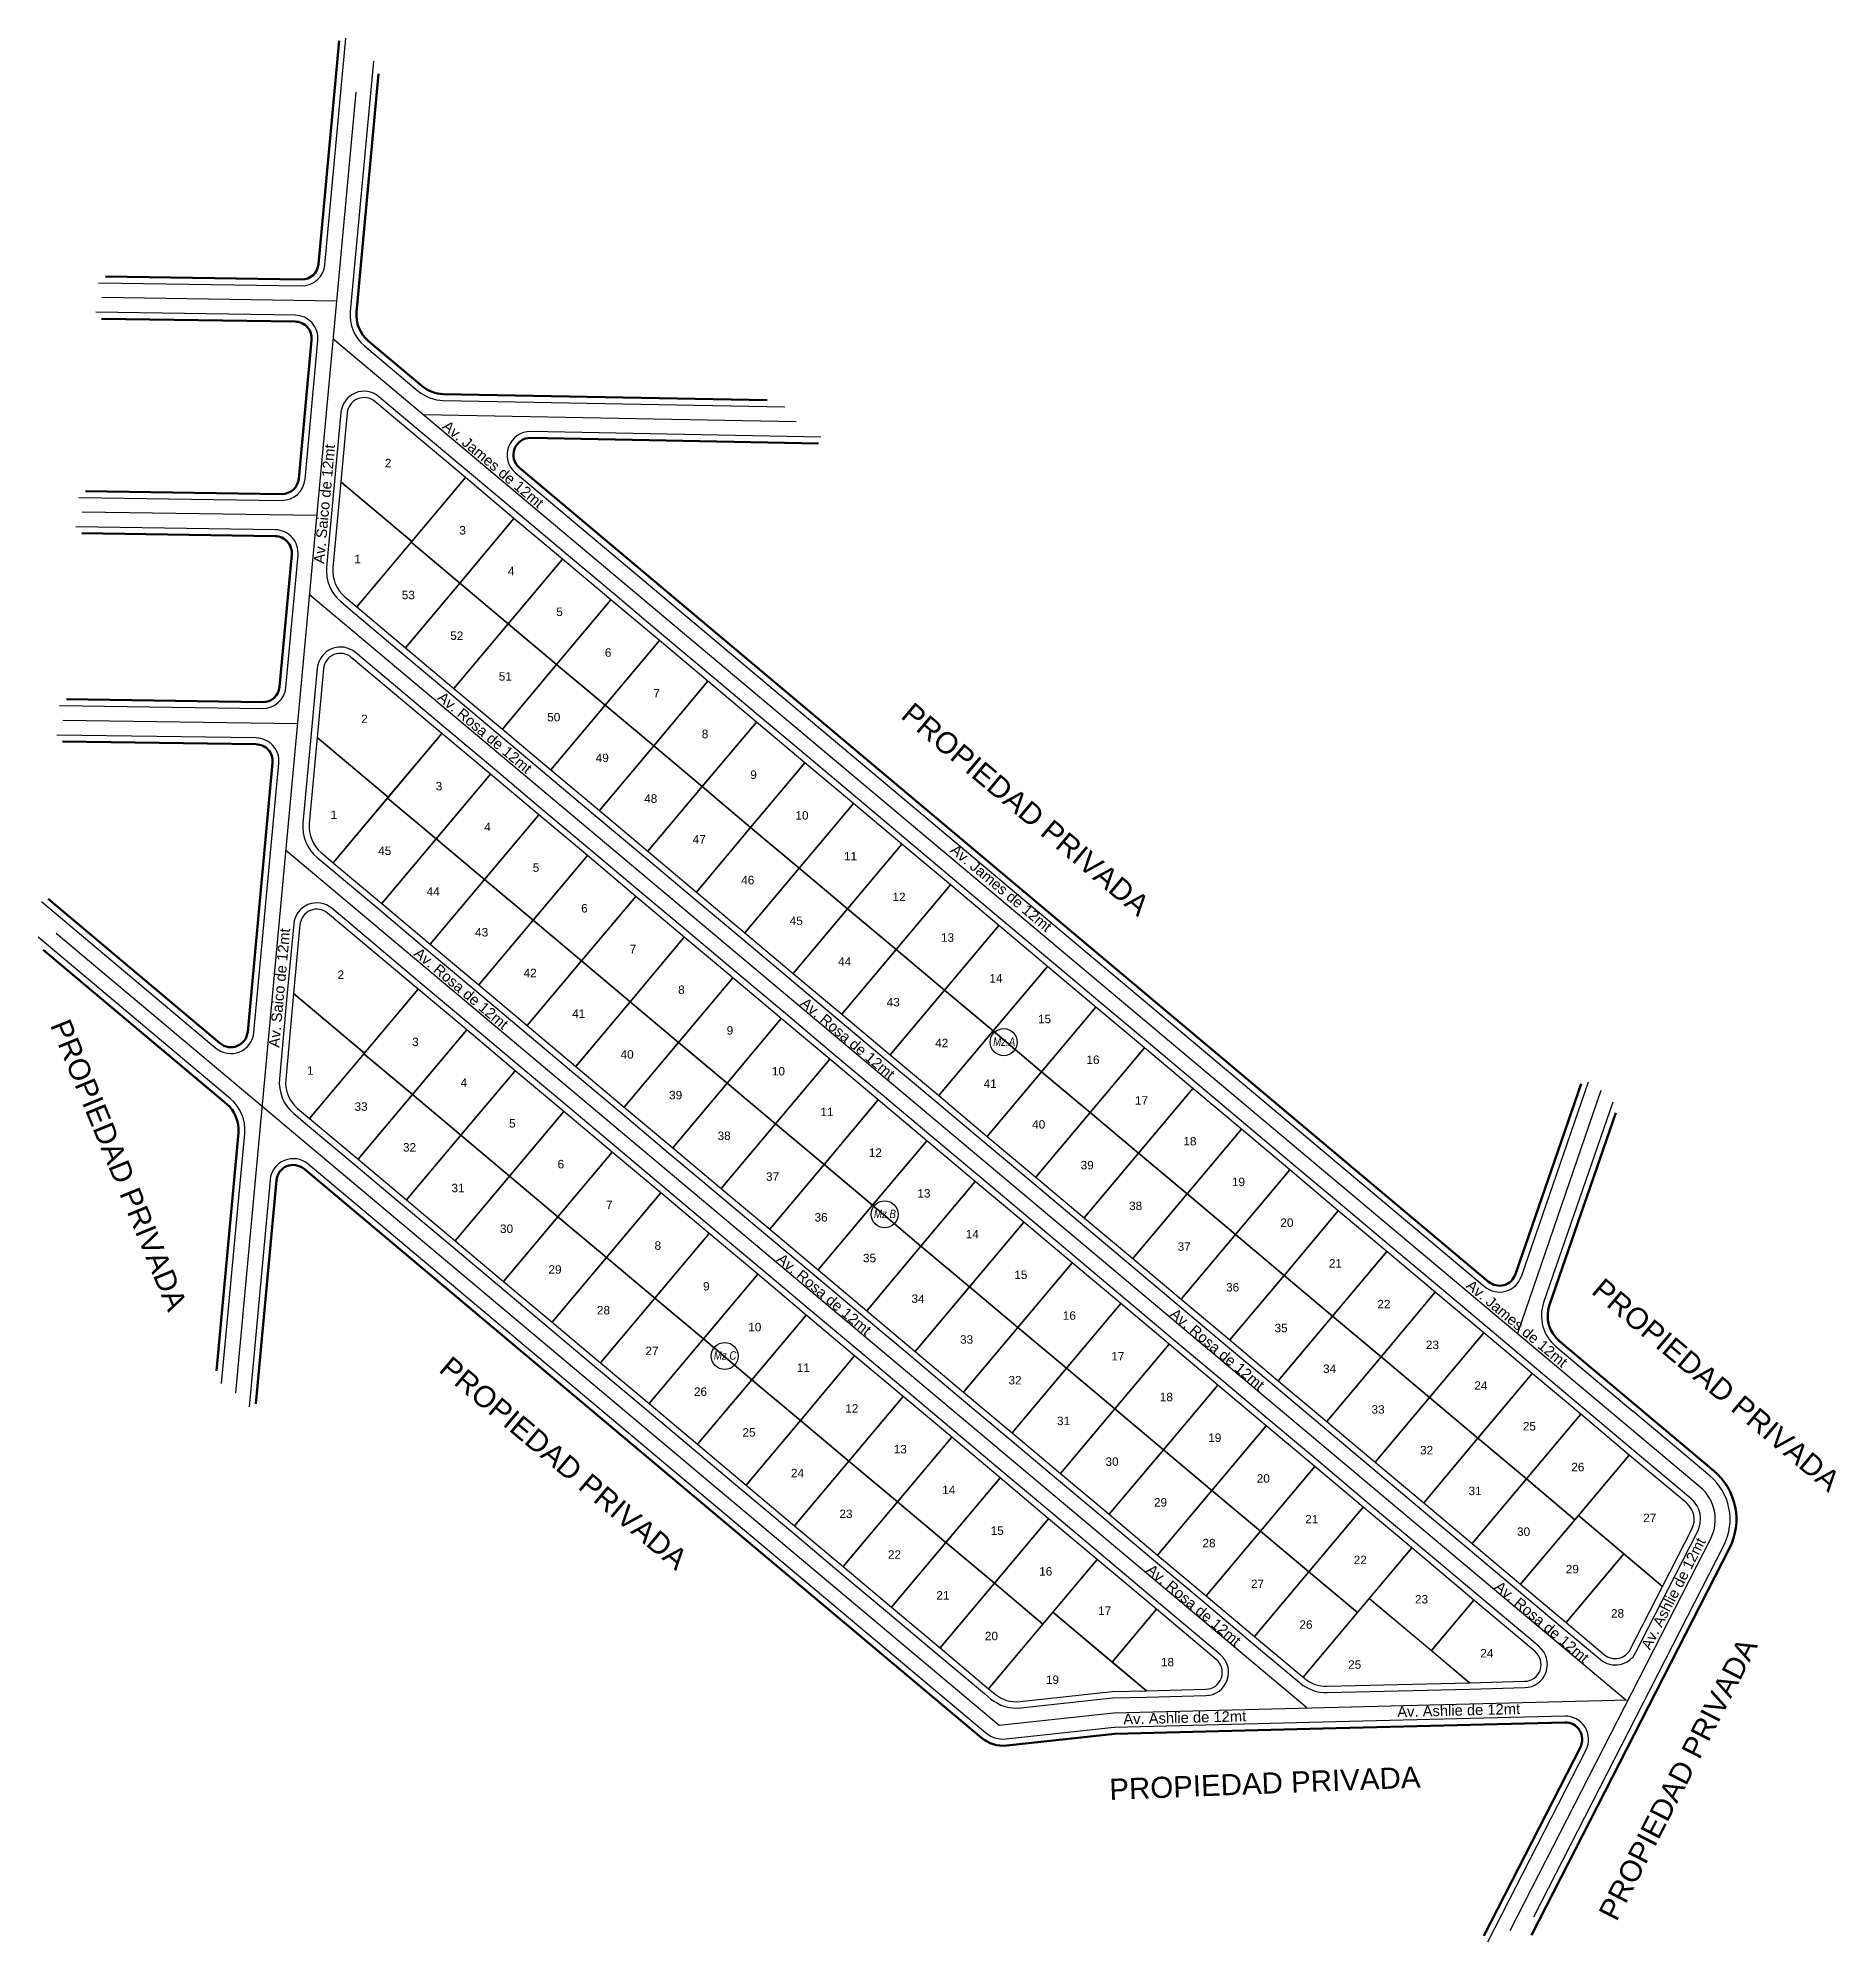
# Model space of a CAD drawing. Header units: millimetres. Extents: x 588896 to 589322, y 8160397 to 8160848.
import ezdxf
from ezdxf.enums import TextEntityAlignment as Align

# ---------------------------------------------------------------- set-up
doc = ezdxf.new("R2010")
doc.units = ezdxf.units.MM
for name, color, linetype, lineweight in [('0 BORDE ACERAS COLI', 3, 'Continuous', 30), ('0 BORDE COLINDANTE', 6, 'Continuous', 50), ('0 EJES DE CALLES', 2, 'Continuous', 30)]:
    doc.layers.add(name, color=color, linetype=linetype, lineweight=lineweight)
for name, color, linetype in [('INFO', 170, 'Continuous'), ('Lote A 1', 40, 'Continuous'), ('Lote A 10', 40, 'Continuous'), ('Lote A 11', 40, 'Continuous'), ('Lote A 12', 40, 'Continuous'), ('Lote A 13', 40, 'Continuous'), ('Lote A 14', 40, 'Continuous'), ('Lote A 15', 40, 'Continuous'), ('Lote A 16', 40, 'Continuous'), ('Lote A 17', 40, 'Continuous'), ('Lote A 18', 40, 'Continuous'), ('Lote A 19', 40, 'Continuous'), ('Lote A 2', 40, 'Continuous'), ('Lote A 20', 40, 'Continuous'), ('Lote A 21', 40, 'Continuous'), ('Lote A 22', 40, 'Continuous'), ('Lote A 23', 40, 'Continuous'), ('Lote A 24', 40, 'Continuous'), ('Lote A 25', 40, 'Continuous'), ('Lote A 26', 40, 'Continuous'), ('Lote A 27', 40, 'Continuous'), ('Lote A 28', 40, 'Continuous'), ('Lote A 29', 40, 'Continuous'), ('Lote A 3', 40, 'Continuous'), ('Lote A 30', 40, 'Continuous'), ('Lote A 31', 40, 'Continuous'), ('Lote A 32', 40, 'Continuous'), ('Lote A 33', 40, 'Continuous'), ('Lote A 34', 40, 'Continuous'), ('Lote A 35', 40, 'Continuous'), ('Lote A 36', 40, 'Continuous'), ('Lote A 37', 40, 'Continuous'), ('Lote A 38', 40, 'Continuous'), ('Lote A 39', 40, 'Continuous'), ('Lote A 4', 40, 'Continuous'), ('Lote A 40', 40, 'Continuous'), ('Lote A 41', 40, 'Continuous'), ('Lote A 42', 40, 'Continuous'), ('Lote A 43', 40, 'Continuous'), ('Lote A 44', 40, 'Continuous'), ('Lote A 45', 40, 'Continuous'), ('Lote A 46', 40, 'Continuous'), ('Lote A 47', 40, 'Continuous'), ('Lote A 48', 40, 'Continuous'), ('Lote A 49', 40, 'Continuous'), ('Lote A 5', 40, 'Continuous'), ('Lote A 50', 40, 'Continuous'), ('Lote A 51', 40, 'Continuous'), ('Lote A 52', 40, 'Continuous'), ('Lote A 53', 40, 'Continuous'), ('Lote A 6', 40, 'Continuous'), ('Lote A 7', 40, 'Continuous'), ('Lote A 8', 40, 'Continuous'), ('Lote A 9', 40, 'Continuous'), ('Lote B 1', 40, 'Continuous'), ('Lote B 10', 40, 'Continuous'), ('Lote B 11', 40, 'Continuous'), ('Lote B 12', 40, 'Continuous'), ('Lote B 13', 40, 'Continuous'), ('Lote B 14', 40, 'Continuous'), ('Lote B 15', 40, 'Continuous'), ('Lote B 16', 40, 'Continuous'), ('Lote B 17', 40, 'Continuous'), ('Lote B 18', 40, 'Continuous'), ('Lote B 19', 40, 'Continuous'), ('Lote B 2', 40, 'Continuous'), ('Lote B 20', 40, 'Continuous'), ('Lote B 21', 40, 'Continuous'), ('Lote B 22', 40, 'Continuous'), ('Lote B 23', 40, 'Continuous'), ('Lote B 24', 40, 'Continuous'), ('Lote B 25', 40, 'Continuous'), ('Lote B 26', 40, 'Continuous'), ('Lote B 27', 40, 'Continuous'), ('Lote B 28', 40, 'Continuous'), ('Lote B 29', 40, 'Continuous'), ('Lote B 3', 40, 'Continuous'), ('Lote B 30', 40, 'Continuous'), ('Lote B 31', 40, 'Continuous'), ('Lote B 32', 40, 'Continuous'), ('Lote B 33', 40, 'Continuous'), ('Lote B 34', 40, 'Continuous'), ('Lote B 35', 40, 'Continuous'), ('Lote B 36', 40, 'Continuous'), ('Lote B 37', 40, 'Continuous'), ('Lote B 38', 40, 'Continuous'), ('Lote B 39', 40, 'Continuous'), ('Lote B 4', 40, 'Continuous'), ('Lote B 40', 40, 'Continuous'), ('Lote B 41', 40, 'Continuous'), ('Lote B 42', 40, 'Continuous'), ('Lote B 43', 40, 'Continuous'), ('Lote B 44', 40, 'Continuous'), ('Lote B 45', 40, 'Continuous'), ('Lote B 5', 40, 'Continuous'), ('Lote B 6', 40, 'Continuous'), ('Lote B 7', 40, 'Continuous'), ('Lote B 8', 40, 'Continuous'), ('Lote B 9', 40, 'Continuous'), ('Lote C 1', 40, 'Continuous'), ('Lote C 10', 40, 'Continuous'), ('Lote C 11', 40, 'Continuous'), ('Lote C 12', 40, 'Continuous'), ('Lote C 13', 40, 'Continuous'), ('Lote C 14', 40, 'Continuous'), ('Lote C 15', 40, 'Continuous'), ('Lote C 16', 40, 'Continuous'), ('Lote C 17', 40, 'Continuous'), ('Lote C 18', 40, 'Continuous'), ('Lote C 19', 40, 'Continuous'), ('Lote C 2', 40, 'Continuous'), ('Lote C 20', 40, 'Continuous'), ('Lote C 21', 40, 'Continuous'), ('Lote C 22', 40, 'Continuous'), ('Lote C 23', 40, 'Continuous'), ('Lote C 24', 40, 'Continuous'), ('Lote C 25', 40, 'Continuous'), ('Lote C 26', 40, 'Continuous'), ('Lote C 27', 40, 'Continuous'), ('Lote C 28', 40, 'Continuous'), ('Lote C 29', 40, 'Continuous'), ('Lote C 3', 40, 'Continuous'), ('Lote C 30', 40, 'Continuous'), ('Lote C 31', 40, 'Continuous'), ('Lote C 32', 40, 'Continuous'), ('Lote C 33', 40, 'Continuous'), ('Lote C 4', 40, 'Continuous'), ('Lote C 5', 40, 'Continuous'), ('Lote C 6', 40, 'Continuous'), ('Lote C 7', 40, 'Continuous'), ('Lote C 8', 40, 'Continuous'), ('Lote C 9', 40, 'Continuous'), ('Mz.A', 131, 'Continuous'), ('Mz.B', 131, 'Continuous'), ('Mz.C', 131, 'Continuous')]:
    doc.layers.add(name, color=color, linetype=linetype)
doc.styles.add('Manzanos', font='ARIALNBI.TTF')
doc.styles.add('Tabla', font='arial.ttf')

msp = doc.modelspace()

# ---------------------------------------------------------------- texts
at = {"style": 'Tabla'}
for s, rotation, p in [('Av. James de 12mt', 319.9739, (589004.22, 8160746.97)), ('Av. Saico de 12mt', 84.7241, (588964.23, 8160737.56)), ('Av. Rosa de 12mt', 319.9739, (589002.25, 8160683.41)), ('Av. James de 12mt', 319.9739, (589124.55, 8160646.58)), ('Av. Saico de 12mt', 84.7241, (588953.59, 8160622.93)), ('Av. Rosa de 12mt', 319.9739, (588996.66, 8160622.81)), ('Av. Rosa de 12mt', 319.9739, (589088.21, 8160610.98)), ('Av. Rosa de 12mt', 319.9739, (589082.62, 8160550.38)), ('Av. James de 12mt', 319.9739, (589246.73, 8160543.43)), ('Av. Rosa de 12mt', 319.9739, (589175.77, 8160537.36)), ('Av. Ashlie de 12mt', 62.9149, (589283.76, 8160479.46)), ('Av. Rosa de 12mt', 319.9739, (589170.18, 8160476.77)), ('Av. Rosa de 12mt', 319.9739, (589252.64, 8160472.75)), ('Av. Ashlie de 12mt', 1.4279, (589168.03, 8160450.08)), ('Av. Ashlie de 12mt', 1.4279, (589232.92, 8160451.81))]:
    msp.add_text(s, height=2.5, rotation=rotation, dxfattribs=at).set_placement(p, align=Align.MIDDLE_CENTER)
for s, style, p in [('2', 'Tabla', (588979.32, 8160747.26)), ('3', 'Tabla', (588996.97, 8160731.33)), ('1', 'Tabla', (588972.07, 8160724.54)), ('4', 'Tabla', (589008.46, 8160721.68)), ('53', 'Tabla', (588984.11, 8160716.01)), ('5', 'Tabla', (589019.94, 8160712.03)), ('52', 'Tabla', (588995.59, 8160706.36)), ('6', 'Tabla', (589031.43, 8160702.38)), ('51', 'Tabla', (589007.08, 8160696.72)), ('7', 'Tabla', (589042.92, 8160692.74)), ('2', 'Tabla', (588973.72, 8160686.66)), ('50', 'Tabla', (589018.57, 8160687.07)), ('8', 'Tabla', (589054.4, 8160683.09)), ('49', 'Tabla', (589030.05, 8160677.42)), ('3', 'Tabla', (588991.37, 8160670.73)), ('9', 'Tabla', (589065.89, 8160673.44)), ('48', 'Tabla', (589041.54, 8160667.78)), ('1', 'Tabla', (588966.47, 8160663.94)), ('4', 'Tabla', (589002.86, 8160661.08)), ('10', 'Tabla', (589077.37, 8160663.8)), ('47', 'Tabla', (589053.03, 8160658.13)), ('45', 'Tabla', (588978.51, 8160655.41)), ('11', 'Tabla', (589088.86, 8160654.15)), ('5', 'Tabla', (589014.35, 8160651.44)), ('46', 'Tabla', (589064.51, 8160648.48)), ('44', 'Tabla', (588990, 8160645.77)), ('12', 'Tabla', (589100.35, 8160644.5)), ('6', 'Tabla', (589025.83, 8160641.79)), ('45', 'Tabla', (589076, 8160638.83)), ('43', 'Tabla', (589001.48, 8160636.12)), ('13', 'Tabla', (589111.83, 8160634.86)), ('7', 'Tabla', (589037.32, 8160632.14)), ('2', 'Tabla', (588968.13, 8160626.06)), ('42', 'Tabla', (589012.97, 8160626.47)), ('44', 'Tabla', (589087.48, 8160629.19)), ('14', 'Tabla', (589123.32, 8160625.21)), ('8', 'Tabla', (589048.81, 8160622.49)), ('41', 'Tabla', (589024.46, 8160616.83)), ('43', 'Tabla', (589098.97, 8160619.54)), ('9', 'Tabla', (589060.29, 8160612.85)), ('15', 'Tabla', (589134.81, 8160615.56)), ('3', 'Tabla', (588985.78, 8160610.13)), ('40', 'Tabla', (589035.94, 8160607.18)), ('42', 'Tabla', (589110.46, 8160609.89)), ('Mz.A', 'Manzanos', (589125.25, 8160610.19)), ('1', 'Tabla', (588960.88, 8160603.35)), ('10', 'Tabla', (589071.78, 8160603.2)), ('16', 'Tabla', (589146.29, 8160605.91)), ('4', 'Tabla', (588997.27, 8160600.49)), ('41', 'Tabla', (589121.94, 8160600.25)), ('33', 'Tabla', (588972.92, 8160594.82)), ('39', 'Tabla', (589047.43, 8160597.53)), ('11', 'Tabla', (589083.26, 8160593.55)), ('17', 'Tabla', (589157.78, 8160596.27)), ('5', 'Tabla', (589008.75, 8160590.84)), ('40', 'Tabla', (589133.43, 8160590.6)), ('32', 'Tabla', (588984.4, 8160585.17)), ('38', 'Tabla', (589058.92, 8160587.89)), ('18', 'Tabla', (589169.26, 8160586.62)), ('6', 'Tabla', (589020.24, 8160581.19)), ('12', 'Tabla', (589094.75, 8160583.91)), ('39', 'Tabla', (589144.92, 8160580.95)), ('31', 'Tabla', (588995.89, 8160575.53)), ('37', 'Tabla', (589070.4, 8160578.24)), ('19', 'Tabla', (589180.75, 8160576.97)), ('7', 'Tabla', (589031.72, 8160571.55)), ('13', 'Tabla', (589106.24, 8160574.26)), ('38', 'Tabla', (589156.4, 8160571.3)), ('36', 'Tabla', (589081.89, 8160568.59)), ('Mz.B', 'Manzanos', (589097.01, 8160569.4)), ('20', 'Tabla', (589192.24, 8160567.33)), ('30', 'Tabla', (589007.38, 8160565.88)), ('8', 'Tabla', (589043.21, 8160561.9)), ('14', 'Tabla', (589117.72, 8160564.61)), ('37', 'Tabla', (589167.89, 8160561.66)), ('35', 'Tabla', (589093.37, 8160558.94)), ('21', 'Tabla', (589203.72, 8160557.68)), ('29', 'Tabla', (589018.86, 8160556.23)), ('15', 'Tabla', (589129.21, 8160554.97)), ('9', 'Tabla', (589054.7, 8160552.25)), ('34', 'Tabla', (589104.86, 8160549.3)), ('36', 'Tabla', (589179.37, 8160552.01)), ('28', 'Tabla', (589030.35, 8160546.58)), ('16', 'Tabla', (589140.7, 8160545.32)), ('22', 'Tabla', (589215.21, 8160548.03)), ('10', 'Tabla', (589066.18, 8160542.6)), ('33', 'Tabla', (589116.35, 8160539.65)), ('35', 'Tabla', (589190.86, 8160542.36)), ('27', 'Tabla', (589041.83, 8160536.94)), ('Mz.C', 'Manzanos', (589059.16, 8160535.86)), ('17', 'Tabla', (589152.18, 8160535.67)), ('23', 'Tabla', (589226.7, 8160538.38)), ('11', 'Tabla', (589077.67, 8160532.96)), ('32', 'Tabla', (589127.83, 8160530)), ('34', 'Tabla', (589202.35, 8160532.72)), ('26', 'Tabla', (589053.32, 8160527.29)), ('18', 'Tabla', (589163.67, 8160526.02)), ('24', 'Tabla', (589238.18, 8160528.74)), ('12', 'Tabla', (589089.16, 8160523.31)), ('33', 'Tabla', (589213.83, 8160523.07)), ('25', 'Tabla', (589064.81, 8160517.64)), ('31', 'Tabla', (589139.32, 8160520.36)), ('25', 'Tabla', (589249.67, 8160519.09)), ('13', 'Tabla', (589100.64, 8160513.66)), ('19', 'Tabla', (589175.15, 8160516.38)), ('32', 'Tabla', (589225.32, 8160513.42)), ('24', 'Tabla', (589076.29, 8160508)), ('30', 'Tabla', (589150.81, 8160510.71)), ('26', 'Tabla', (589261.15, 8160509.44)), ('14', 'Tabla', (589112.13, 8160504.02)), ('20', 'Tabla', (589186.64, 8160506.73)), ('31', 'Tabla', (589236.81, 8160503.78)), ('29', 'Tabla', (589162.29, 8160501.06)), ('23', 'Tabla', (589087.78, 8160498.35)), ('15', 'Tabla', (589123.61, 8160494.37)), ('21', 'Tabla', (589198.13, 8160497.08)), ('30', 'Tabla', (589248.29, 8160494.13)), ('27', 'Tabla', (589278.19, 8160497.39)), ('28', 'Tabla', (589173.78, 8160491.42)), ('22', 'Tabla', (589099.27, 8160488.7)), ('22', 'Tabla', (589209.61, 8160487.44)), ('29', 'Tabla', (589259.84, 8160485.25)), ('16', 'Tabla', (589135.1, 8160484.72)), ('27', 'Tabla', (589185.26, 8160481.77)), ('21', 'Tabla', (589110.75, 8160479.05)), ('23', 'Tabla', (589224.12, 8160478.11)), ('17', 'Tabla', (589149.07, 8160475.4)), ('26', 'Tabla', (589196.75, 8160472.12)), ('28', 'Tabla', (589270.55, 8160474.76)), ('20', 'Tabla', (589122.24, 8160469.41)), ('18', 'Tabla', (589163.94, 8160463.21)), ('25', 'Tabla', (589208.28, 8160462.64)), ('24', 'Tabla', (589239.6, 8160465.33)), ('19', 'Tabla', (589136.69, 8160459.04))]:
    msp.add_text(s, height=2, dxfattribs=dict(style=style)).set_placement(p, align=Align.MIDDLE_CENTER)
at = {"layer": 'INFO', "color": 4, "style": 'Tabla'}
for rotation, p in [(319.9739, (589130.36, 8160665.26)), (292.349, (588915.54, 8160580.98)), (319.9739, (589293.93, 8160528.92)), (319.9739, (589020.92, 8160510.39)), (62.9149, (589284.87, 8160435.53)), (2.3013, (589187.01, 8160434.54))]:
    msp.add_text('PROPIEDAD PRIVADA', height=5, rotation=rotation, dxfattribs=at).set_placement(p, align=Align.MIDDLE_CENTER)

# ---------------------------------------------------------------- linework, layer by layer
for centre in [(589125.16, 8160610.08), (589096.93, 8160569.29), (589059.07, 8160535.75)]:
    msp.add_circle(centre, 3.2)
at = {"layer": '0 BORDE ACERAS COLI', "color": 6}
for points in [[(588910.72, 8160789.96), (588958.79, 8160789.25, 0.391705), (588964.35, 8160794.25), (588969.3, 8160847.93)], [(588975.83, 8160842.46), (588970.35, 8160783.17, 0.245854), (588973.7, 8160775.03), (588986.45, 8160764.32, 0.171567), (588992.38, 8160762.1), (589073.33, 8160760.57)], [(588906.03, 8160739.13), (588954.1, 8160738.43, 0.391705), (588959.65, 8160743.42), (588962.69, 8160776.27, 0.437086), (588957.29, 8160782.28), (588910.08, 8160782.97)], [(589081.86, 8160753.4), (589013.1, 8160754.71, 0.707115), (589009.46, 8160745), (589239.04, 8160552.18, 0.526229), (589247.78, 8160554.6), (589263.66, 8160600.71)], [(588901.48, 8160689.83), (588949.54, 8160689.12, 0.391705), (588955.1, 8160694.12), (588957.99, 8160725.45, 0.437086), (588952.6, 8160731.45), (588905.39, 8160732.14)], [(588897.19, 8160643.4), (588938.54, 8160608.67, 0.605325), (588947.55, 8160612.38), (588953.44, 8160676.14, 0.437086), (588948.04, 8160682.14), (588900.83, 8160682.83)], [(588939.87, 8160529.2), (588945.35, 8160588.48, 0.245854), (588942, 8160596.63), (588896.41, 8160634.92)], [(589269.4, 8160595.89), (589253.04, 8160548.38, 0.310419), (589255.91, 8160538.01), (589274.15, 8160522.68)], [(589239.83, 8160396.94), (589263.09, 8160442.41, 0.568732), (589258.05, 8160450.41), (589200.63, 8160448.98), (589151.39, 8160447.75), (589151.33, 8160447.74), (589125.71, 8160444.95, -0.204534), (589120.82, 8160446.44), (589105.58, 8160459.24), (588960.37, 8160581.19, 0.605325), (588951.36, 8160577.49), (588946.4, 8160523.72)], [(589250.74, 8160402.88), (589295.74, 8160490.88, 0.349504), (589292.4, 8160507.36), (589274.15, 8160522.68)]]:
    msp.add_lwpolyline(points, format="xyb", dxfattribs=at)
at = {"layer": '0 BORDE COLINDANTE', "color": 3}
for points in [[(588912.37, 8160791.43), (588958.81, 8160790.75, 0.391705), (588962.85, 8160794.39), (588967.74, 8160847.29)], [(588977.06, 8160839.46), (588971.85, 8160783.04, 0.245854), (588974.67, 8160776.17), (588987.41, 8160765.47, 0.171567), (588992.4, 8160763.6), (589069.11, 8160762.15)], [(588907.67, 8160740.61), (588954.12, 8160739.93, 0.391705), (588958.16, 8160743.56), (588961.19, 8160776.41, 0.437086), (588957.27, 8160780.78), (588911.45, 8160781.45)], [(589081.3, 8160751.91), (589013.07, 8160753.21, 0.707115), (589010.42, 8160746.14), (589240, 8160553.33, 0.526229), (589246.36, 8160555.09), (589261.91, 8160600.23)], [(588903.12, 8160691.3), (588949.56, 8160690.62, 0.391705), (588953.61, 8160694.25), (588956.5, 8160725.58, 0.437086), (588952.58, 8160729.95), (588906.75, 8160730.62)], [(588898.76, 8160644.04), (588939.5, 8160609.82, 0.605325), (588946.06, 8160612.52), (588951.95, 8160676.28, 0.437086), (588948.02, 8160680.64), (588902.2, 8160681.31)], [(588938.64, 8160532.19), (588943.85, 8160588.62, 0.245854), (588941.03, 8160595.48), (588897.64, 8160631.93)], [(589270.11, 8160593.34), (589254.45, 8160547.89, 0.310419), (589256.87, 8160539.16), (589275.12, 8160523.83)], [(589238.91, 8160398.41), (589261.75, 8160443.09, 0.568732), (589258.09, 8160448.91), (589200.73, 8160447.48), (589151.49, 8160446.25), (589125.87, 8160443.46, -0.204534), (589119.86, 8160445.29), (589104.61, 8160458.09), (588959.41, 8160580.05, 0.605325), (588952.85, 8160577.35), (588947.96, 8160524.37)], [(589250.19, 8160398.52), (589297.07, 8160490.19, 0.349504), (589293.36, 8160508.51), (589275.12, 8160523.83)]]:
    msp.add_lwpolyline(points, format="xyb", dxfattribs=at)
at = {"layer": '0 EJES DE CALLES', "color": 2, "ltscale": 0.2}
for p, q in [((588971.64, 8160835.15), (588943.18, 8160526.99)), ((588900.66, 8160635.92), (589124.05, 8160448.29)), ((589124.05, 8160448.29), (589151.16, 8160451.24)), ((589151.16, 8160451.24), (589273.09, 8160454.28))]:
    msp.add_line(p, q, dxfattribs=at)
for points in [[(588967.07, 8160785.63), (588911.52, 8160786.45)], [(589076.02, 8160757.02), (588987.72, 8160758.69)], [(588962.37, 8160734.81), (588906.83, 8160735.62)], [(589272.43, 8160454.27), (588960.65, 8160716.13)], [(588957.82, 8160685.5), (588902.27, 8160686.31)], [(589196.93, 8160452.39), (588955.05, 8160655.53)], [(589266.63, 8160598.6), (589246.82, 8160541.07)]]:
    msp.add_lwpolyline(points, dxfattribs=at)
msp.add_lwpolyline([(589245.15, 8160399.65), (589292.62, 8160492.47, 0.349504), (589290.15, 8160504.68), (588966.24, 8160776.72)], format="xyb", dxfattribs=at)
at = {"layer": 'Lote A 1'}
msp.add_lwpolyline([(588984.96, 8160728.68), (588968.13, 8160742.81), (588966.25, 8160722.44, 0.245854), (588969.07, 8160715.58), (588971.93, 8160713.18)], format="xyb", close=True, dxfattribs=at)
at = {"layer": 'Lote A 10'}
msp.add_lwpolyline([(589089.55, 8160666.63), (589078.06, 8160676.28), (589065.2, 8160660.96), (589076.69, 8160651.32)], close=True, dxfattribs=at)
at = {"layer": 'Lote A 11'}
msp.add_lwpolyline([(589101.03, 8160656.98), (589089.55, 8160666.63), (589076.69, 8160651.32), (589088.17, 8160641.67)], close=True, dxfattribs=at)
at = {"layer": 'Lote A 12'}
msp.add_lwpolyline([(589112.52, 8160647.34), (589101.03, 8160656.98), (589088.17, 8160641.67), (589099.66, 8160632.02)], close=True, dxfattribs=at)
at = {"layer": 'Lote A 13'}
msp.add_lwpolyline([(589124.01, 8160637.69), (589112.52, 8160647.34), (589099.66, 8160632.02), (589111.14, 8160622.37)], close=True, dxfattribs=at)
at = {"layer": 'Lote A 14'}
msp.add_lwpolyline([(589135.49, 8160628.04), (589124.01, 8160637.69), (589111.14, 8160622.37), (589122.63, 8160612.73)], close=True, dxfattribs=at)
at = {"layer": 'Lote A 15'}
msp.add_lwpolyline([(589146.98, 8160618.4), (589135.49, 8160628.04), (589122.63, 8160612.73), (589134.12, 8160603.08)], close=True, dxfattribs=at)
at = {"layer": 'Lote A 16'}
msp.add_lwpolyline([(589158.47, 8160608.75), (589146.98, 8160618.4), (589134.12, 8160603.08), (589145.6, 8160593.43)], close=True, dxfattribs=at)
at = {"layer": 'Lote A 17'}
msp.add_lwpolyline([(589169.95, 8160599.1), (589158.47, 8160608.75), (589145.6, 8160593.43), (589157.09, 8160583.79)], close=True, dxfattribs=at)
at = {"layer": 'Lote A 18'}
msp.add_lwpolyline([(589181.44, 8160589.45), (589169.95, 8160599.1), (589157.09, 8160583.79), (589168.58, 8160574.14)], close=True, dxfattribs=at)
at = {"layer": 'Lote A 19'}
msp.add_lwpolyline([(589192.93, 8160579.81), (589181.44, 8160589.45), (589168.58, 8160574.14), (589180.06, 8160564.49)], close=True, dxfattribs=at)
at = {"layer": 'Lote A 2'}
msp.add_lwpolyline([(588997.66, 8160743.81), (588976.2, 8160761.83, 0.605325), (588969.64, 8160759.14), (588968.13, 8160742.81), (588984.96, 8160728.68)], format="xyb", close=True, dxfattribs=at)
at = {"layer": 'Lote A 20'}
msp.add_lwpolyline([(589204.41, 8160570.16), (589192.93, 8160579.81), (589180.06, 8160564.49), (589191.55, 8160554.84)], close=True, dxfattribs=at)
at = {"layer": 'Lote A 21'}
msp.add_lwpolyline([(589215.9, 8160560.51), (589204.41, 8160570.16), (589191.55, 8160554.84), (589203.03, 8160545.2)], close=True, dxfattribs=at)
at = {"layer": 'Lote A 22'}
msp.add_lwpolyline([(589227.38, 8160550.87), (589215.9, 8160560.51), (589203.03, 8160545.2), (589214.52, 8160535.55)], close=True, dxfattribs=at)
at = {"layer": 'Lote A 23'}
msp.add_lwpolyline([(589238.87, 8160541.22), (589227.38, 8160550.87), (589214.52, 8160535.55), (589226.01, 8160525.9)], close=True, dxfattribs=at)
at = {"layer": 'Lote A 24'}
msp.add_lwpolyline([(589250.36, 8160531.57), (589238.87, 8160541.22), (589226.01, 8160525.9), (589237.49, 8160516.26)], close=True, dxfattribs=at)
at = {"layer": 'Lote A 25'}
msp.add_lwpolyline([(589261.84, 8160521.92), (589250.36, 8160531.57), (589237.49, 8160516.26), (589248.98, 8160506.61)], close=True, dxfattribs=at)
at = {"layer": 'Lote A 26'}
msp.add_lwpolyline([(589261.84, 8160521.92), (589248.98, 8160506.61), (589260.47, 8160496.96), (589273.33, 8160512.28)], close=True, dxfattribs=at)
at = {"layer": 'Lote A 27'}
msp.add_lwpolyline([(589286.93, 8160500.85), (589273.33, 8160512.28), (589261.27, 8160497.92), (589281.23, 8160481.17), (589288.17, 8160494.75, 0.349504)], format="xyb", close=True, dxfattribs=at)
at = {"layer": 'Lote A 28'}
msp.add_lwpolyline([(589281.23, 8160481.17), (589272.08, 8160488.85), (589258.41, 8160472.57), (589267.45, 8160464.98, 0.482026), (589273.58, 8160466.22)], format="xyb", close=True, dxfattribs=at)
at = {"layer": 'Lote A 29'}
msp.add_lwpolyline([(589272.08, 8160488.85), (589261.27, 8160497.92), (589247.6, 8160481.65), (589258.41, 8160472.57)], close=True, dxfattribs=at)
at = {"layer": 'Lote A 3'}
msp.add_lwpolyline([(589009.14, 8160734.16), (588997.66, 8160743.81), (588984.8, 8160728.49), (588996.28, 8160718.84)], close=True, dxfattribs=at)
at = {"layer": 'Lote A 30'}
msp.add_lwpolyline([(589248.98, 8160506.61), (589236.12, 8160491.29), (589247.6, 8160481.65), (589260.47, 8160496.96)], close=True, dxfattribs=at)
at = {"layer": 'Lote A 31'}
msp.add_lwpolyline([(589248.98, 8160506.61), (589237.49, 8160516.26), (589224.63, 8160500.94), (589236.12, 8160491.29)], close=True, dxfattribs=at)
at = {"layer": 'Lote A 32'}
msp.add_lwpolyline([(589237.49, 8160516.26), (589226.01, 8160525.9), (589213.14, 8160510.59), (589224.63, 8160500.94)], close=True, dxfattribs=at)
at = {"layer": 'Lote A 33'}
msp.add_lwpolyline([(589226.01, 8160525.9), (589214.52, 8160535.55), (589201.66, 8160520.24), (589213.14, 8160510.59)], close=True, dxfattribs=at)
at = {"layer": 'Lote A 34'}
msp.add_lwpolyline([(589214.52, 8160535.55), (589203.03, 8160545.2), (589190.17, 8160529.88), (589201.66, 8160520.24)], close=True, dxfattribs=at)
at = {"layer": 'Lote A 35'}
msp.add_lwpolyline([(589203.03, 8160545.2), (589191.55, 8160554.84), (589178.69, 8160539.53), (589190.17, 8160529.88)], close=True, dxfattribs=at)
at = {"layer": 'Lote A 36'}
msp.add_lwpolyline([(589191.55, 8160554.84), (589180.06, 8160564.49), (589167.2, 8160549.18), (589178.69, 8160539.53)], close=True, dxfattribs=at)
at = {"layer": 'Lote A 37'}
msp.add_lwpolyline([(589180.06, 8160564.49), (589168.58, 8160574.14), (589155.71, 8160558.82), (589167.2, 8160549.18)], close=True, dxfattribs=at)
at = {"layer": 'Lote A 38'}
msp.add_lwpolyline([(589168.58, 8160574.14), (589157.09, 8160583.79), (589144.23, 8160568.47), (589155.71, 8160558.82)], close=True, dxfattribs=at)
at = {"layer": 'Lote A 39'}
msp.add_lwpolyline([(589157.09, 8160583.79), (589145.6, 8160593.43), (589132.74, 8160578.12), (589144.23, 8160568.47)], close=True, dxfattribs=at)
at = {"layer": 'Lote A 4'}
msp.add_lwpolyline([(589020.63, 8160724.51), (589009.14, 8160734.16), (588996.28, 8160718.84), (589007.77, 8160709.2)], close=True, dxfattribs=at)
at = {"layer": 'Lote A 40'}
msp.add_lwpolyline([(589145.6, 8160593.43), (589134.12, 8160603.08), (589121.25, 8160587.76), (589132.74, 8160578.12)], close=True, dxfattribs=at)
at = {"layer": 'Lote A 41'}
msp.add_lwpolyline([(589134.12, 8160603.08), (589122.63, 8160612.73), (589109.77, 8160597.41), (589121.25, 8160587.76)], close=True, dxfattribs=at)
at = {"layer": 'Lote A 42'}
msp.add_lwpolyline([(589122.63, 8160612.73), (589111.14, 8160622.37), (589098.28, 8160607.06), (589109.77, 8160597.41)], close=True, dxfattribs=at)
at = {"layer": 'Lote A 43'}
msp.add_lwpolyline([(589111.14, 8160622.37), (589099.66, 8160632.02), (589086.8, 8160616.71), (589098.28, 8160607.06)], close=True, dxfattribs=at)
at = {"layer": 'Lote A 44'}
msp.add_lwpolyline([(589099.66, 8160632.02), (589088.17, 8160641.67), (589075.31, 8160626.35), (589086.8, 8160616.71)], close=True, dxfattribs=at)
at = {"layer": 'Lote A 45'}
msp.add_lwpolyline([(589088.17, 8160641.67), (589076.69, 8160651.32), (589063.82, 8160636), (589075.31, 8160626.35)], close=True, dxfattribs=at)
at = {"layer": 'Lote A 46'}
msp.add_lwpolyline([(589076.69, 8160651.32), (589065.2, 8160660.96), (589052.34, 8160645.65), (589063.82, 8160636)], close=True, dxfattribs=at)
at = {"layer": 'Lote A 47'}
msp.add_lwpolyline([(589065.2, 8160660.96), (589053.71, 8160670.61), (589040.85, 8160655.29), (589052.34, 8160645.65)], close=True, dxfattribs=at)
at = {"layer": 'Lote A 48'}
msp.add_lwpolyline([(589053.71, 8160670.61), (589042.23, 8160680.26), (589029.36, 8160664.94), (589040.85, 8160655.29)], close=True, dxfattribs=at)
at = {"layer": 'Lote A 49'}
msp.add_lwpolyline([(589042.23, 8160680.26), (589030.74, 8160689.9), (589017.88, 8160674.59), (589029.36, 8160664.94)], close=True, dxfattribs=at)
at = {"layer": 'Lote A 5'}
msp.add_lwpolyline([(589032.12, 8160714.87), (589020.63, 8160724.51), (589007.77, 8160709.2), (589019.25, 8160699.55)], close=True, dxfattribs=at)
at = {"layer": 'Lote A 50'}
msp.add_lwpolyline([(589030.74, 8160689.9), (589019.25, 8160699.55), (589006.39, 8160684.24), (589017.88, 8160674.59)], close=True, dxfattribs=at)
at = {"layer": 'Lote A 51'}
msp.add_lwpolyline([(589019.25, 8160699.55), (589007.77, 8160709.2), (588994.91, 8160693.88), (589006.39, 8160684.24)], close=True, dxfattribs=at)
at = {"layer": 'Lote A 52'}
msp.add_lwpolyline([(589007.77, 8160709.2), (588996.28, 8160718.84), (588983.42, 8160703.53), (588994.91, 8160693.88)], close=True, dxfattribs=at)
at = {"layer": 'Lote A 53'}
msp.add_lwpolyline([(588996.28, 8160718.84), (588984.8, 8160728.49), (588971.93, 8160713.18), (588983.42, 8160703.53)], close=True, dxfattribs=at)
at = {"layer": 'Lote A 6'}
msp.add_lwpolyline([(589043.6, 8160705.22), (589032.12, 8160714.87), (589019.25, 8160699.55), (589030.74, 8160689.9)], close=True, dxfattribs=at)
at = {"layer": 'Lote A 7'}
msp.add_lwpolyline([(589055.09, 8160695.57), (589043.6, 8160705.22), (589030.74, 8160689.9), (589042.23, 8160680.26)], close=True, dxfattribs=at)
at = {"layer": 'Lote A 8'}
msp.add_lwpolyline([(589066.58, 8160685.92), (589055.09, 8160695.57), (589042.23, 8160680.26), (589053.71, 8160670.61)], close=True, dxfattribs=at)
at = {"layer": 'Lote A 9'}
msp.add_lwpolyline([(589078.06, 8160676.28), (589066.58, 8160685.92), (589053.71, 8160670.61), (589065.2, 8160660.96)], close=True, dxfattribs=at)
at = {"layer": 'Lote B 1'}
msp.add_lwpolyline([(588979.36, 8160668.09), (588962.54, 8160682.22), (588960.66, 8160661.84, 0.245854), (588963.48, 8160654.98), (588966.34, 8160652.58)], format="xyb", close=True, dxfattribs=at)
at = {"layer": 'Lote B 10'}
msp.add_lwpolyline([(589083.95, 8160606.03), (589072.47, 8160615.68), (589059.6, 8160600.37), (589071.09, 8160590.72)], close=True, dxfattribs=at)
at = {"layer": 'Lote B 11'}
msp.add_lwpolyline([(589095.44, 8160596.39), (589083.95, 8160606.03), (589071.09, 8160590.72), (589082.58, 8160581.07)], close=True, dxfattribs=at)
at = {"layer": 'Lote B 12'}
msp.add_lwpolyline([(589106.93, 8160586.74), (589095.44, 8160596.39), (589082.58, 8160581.07), (589094.06, 8160571.43)], close=True, dxfattribs=at)
at = {"layer": 'Lote B 13'}
msp.add_lwpolyline([(589118.41, 8160577.09), (589106.93, 8160586.74), (589094.06, 8160571.43), (589105.55, 8160561.78)], close=True, dxfattribs=at)
at = {"layer": 'Lote B 14'}
msp.add_lwpolyline([(589129.9, 8160567.45), (589118.41, 8160577.09), (589105.55, 8160561.78), (589117.04, 8160552.13)], close=True, dxfattribs=at)
at = {"layer": 'Lote B 15'}
msp.add_lwpolyline([(589141.38, 8160557.8), (589129.9, 8160567.45), (589117.04, 8160552.13), (589128.52, 8160542.48)], close=True, dxfattribs=at)
at = {"layer": 'Lote B 16'}
msp.add_lwpolyline([(589152.87, 8160548.15), (589141.38, 8160557.8), (589128.52, 8160542.48), (589140.01, 8160532.84)], close=True, dxfattribs=at)
at = {"layer": 'Lote B 17'}
msp.add_lwpolyline([(589164.36, 8160538.51), (589152.87, 8160548.15), (589140.01, 8160532.84), (589151.49, 8160523.19)], close=True, dxfattribs=at)
at = {"layer": 'Lote B 18'}
msp.add_lwpolyline([(589175.84, 8160528.86), (589164.36, 8160538.51), (589151.49, 8160523.19), (589162.98, 8160513.54)], close=True, dxfattribs=at)
at = {"layer": 'Lote B 19'}
msp.add_lwpolyline([(589187.33, 8160519.21), (589175.84, 8160528.86), (589162.98, 8160513.54), (589174.47, 8160503.9)], close=True, dxfattribs=at)
at = {"layer": 'Lote B 2'}
msp.add_lwpolyline([(588992.06, 8160683.21), (588970.6, 8160701.24, 0.605325), (588964.04, 8160698.54), (588962.54, 8160682.22), (588979.36, 8160668.09)], format="xyb", close=True, dxfattribs=at)
at = {"layer": 'Lote B 20'}
msp.add_lwpolyline([(589198.82, 8160509.56), (589187.33, 8160519.21), (589174.47, 8160503.9), (589185.95, 8160494.25)], close=True, dxfattribs=at)
at = {"layer": 'Lote B 21'}
msp.add_lwpolyline([(589198.82, 8160509.56), (589185.95, 8160494.25), (589197.44, 8160484.6), (589210.3, 8160499.92)], close=True, dxfattribs=at)
at = {"layer": 'Lote B 22'}
msp.add_lwpolyline([(589210.3, 8160499.92), (589197.44, 8160484.6), (589208.93, 8160474.95), (589221.79, 8160490.27)], close=True, dxfattribs=at)
at = {"layer": 'Lote B 23'}
msp.add_lwpolyline([(589221.79, 8160490.27), (589211.74, 8160478.31), (589226.45, 8160465.96), (589236.49, 8160477.92)], close=True, dxfattribs=at)
at = {"layer": 'Lote B 24'}
msp.add_lwpolyline([(589236.49, 8160477.92), (589226.45, 8160465.96), (589235.51, 8160458.35), (589248.53, 8160458.67, 0.690794), (589251, 8160465.73)], format="xyb", close=True, dxfattribs=at)
at = {"layer": 'Lote B 25'}
msp.add_lwpolyline([(589211.74, 8160478.31), (589196.06, 8160459.64), (589196.38, 8160459.38, 0.182876), (589201.72, 8160457.51), (589235.51, 8160458.35)], format="xyb", close=True, dxfattribs=at)
at = {"layer": 'Lote B 26'}
msp.add_lwpolyline([(589197.44, 8160484.6), (589184.58, 8160469.29), (589196.06, 8160459.64), (589208.93, 8160474.95)], close=True, dxfattribs=at)
at = {"layer": 'Lote B 27'}
msp.add_lwpolyline([(589185.95, 8160494.25), (589173.09, 8160478.93), (589184.58, 8160469.29), (589197.44, 8160484.6)], close=True, dxfattribs=at)
at = {"layer": 'Lote B 28'}
msp.add_lwpolyline([(589185.95, 8160494.25), (589174.47, 8160503.9), (589161.6, 8160488.58), (589173.09, 8160478.93)], close=True, dxfattribs=at)
at = {"layer": 'Lote B 29'}
msp.add_lwpolyline([(589174.47, 8160503.9), (589162.98, 8160513.54), (589150.12, 8160498.23), (589161.6, 8160488.58)], close=True, dxfattribs=at)
at = {"layer": 'Lote B 3'}
msp.add_lwpolyline([(589003.55, 8160673.56), (588992.06, 8160683.21), (588979.2, 8160667.9), (588990.69, 8160658.25)], close=True, dxfattribs=at)
at = {"layer": 'Lote B 30'}
msp.add_lwpolyline([(589162.98, 8160513.54), (589151.49, 8160523.19), (589138.63, 8160507.88), (589150.12, 8160498.23)], close=True, dxfattribs=at)
at = {"layer": 'Lote B 31'}
msp.add_lwpolyline([(589151.49, 8160523.19), (589140.01, 8160532.84), (589127.15, 8160517.52), (589138.63, 8160507.88)], close=True, dxfattribs=at)
at = {"layer": 'Lote B 32'}
msp.add_lwpolyline([(589140.01, 8160532.84), (589128.52, 8160542.48), (589115.66, 8160527.17), (589127.15, 8160517.52)], close=True, dxfattribs=at)
at = {"layer": 'Lote B 33'}
msp.add_lwpolyline([(589128.52, 8160542.48), (589117.04, 8160552.13), (589104.17, 8160536.82), (589115.66, 8160527.17)], close=True, dxfattribs=at)
at = {"layer": 'Lote B 34'}
msp.add_lwpolyline([(589117.04, 8160552.13), (589105.55, 8160561.78), (589092.69, 8160546.46), (589104.17, 8160536.82)], close=True, dxfattribs=at)
at = {"layer": 'Lote B 35'}
msp.add_lwpolyline([(589105.55, 8160561.78), (589094.06, 8160571.43), (589081.2, 8160556.11), (589092.69, 8160546.46)], close=True, dxfattribs=at)
at = {"layer": 'Lote B 36'}
msp.add_lwpolyline([(589094.06, 8160571.43), (589082.58, 8160581.07), (589069.71, 8160565.76), (589081.2, 8160556.11)], close=True, dxfattribs=at)
at = {"layer": 'Lote B 37'}
msp.add_lwpolyline([(589082.58, 8160581.07), (589071.09, 8160590.72), (589058.23, 8160575.4), (589069.71, 8160565.76)], close=True, dxfattribs=at)
at = {"layer": 'Lote B 38'}
msp.add_lwpolyline([(589071.09, 8160590.72), (589059.6, 8160600.37), (589046.74, 8160585.05), (589058.23, 8160575.4)], close=True, dxfattribs=at)
at = {"layer": 'Lote B 39'}
msp.add_lwpolyline([(589059.6, 8160600.37), (589048.12, 8160610.01), (589035.26, 8160594.7), (589046.74, 8160585.05)], close=True, dxfattribs=at)
at = {"layer": 'Lote B 4'}
msp.add_lwpolyline([(589015.04, 8160663.92), (589003.55, 8160673.56), (588990.69, 8160658.25), (589002.17, 8160648.6)], close=True, dxfattribs=at)
at = {"layer": 'Lote B 40'}
msp.add_lwpolyline([(589048.12, 8160610.01), (589036.63, 8160619.66), (589023.77, 8160604.35), (589035.26, 8160594.7)], close=True, dxfattribs=at)
at = {"layer": 'Lote B 41'}
msp.add_lwpolyline([(589036.63, 8160619.66), (589025.15, 8160629.31), (589012.28, 8160613.99), (589023.77, 8160604.35)], close=True, dxfattribs=at)
at = {"layer": 'Lote B 42'}
msp.add_lwpolyline([(589025.15, 8160629.31), (589013.66, 8160638.95), (589000.8, 8160623.64), (589012.28, 8160613.99)], close=True, dxfattribs=at)
at = {"layer": 'Lote B 43'}
msp.add_lwpolyline([(589013.66, 8160638.95), (589002.17, 8160648.6), (588989.31, 8160633.29), (589000.8, 8160623.64)], close=True, dxfattribs=at)
at = {"layer": 'Lote B 44'}
msp.add_lwpolyline([(589002.17, 8160648.6), (588990.69, 8160658.25), (588977.82, 8160642.93), (588989.31, 8160633.29)], close=True, dxfattribs=at)
at = {"layer": 'Lote B 45'}
msp.add_lwpolyline([(588990.69, 8160658.25), (588979.2, 8160667.9), (588966.34, 8160652.58), (588977.82, 8160642.93)], close=True, dxfattribs=at)
at = {"layer": 'Lote B 5'}
msp.add_lwpolyline([(589026.52, 8160654.27), (589015.04, 8160663.92), (589002.17, 8160648.6), (589013.66, 8160638.95)], close=True, dxfattribs=at)
at = {"layer": 'Lote B 6'}
msp.add_lwpolyline([(589038.01, 8160644.62), (589026.52, 8160654.27), (589013.66, 8160638.95), (589025.15, 8160629.31)], close=True, dxfattribs=at)
at = {"layer": 'Lote B 7'}
msp.add_lwpolyline([(589049.49, 8160634.98), (589038.01, 8160644.62), (589025.15, 8160629.31), (589036.63, 8160619.66)], close=True, dxfattribs=at)
at = {"layer": 'Lote B 8'}
msp.add_lwpolyline([(589060.98, 8160625.33), (589049.49, 8160634.98), (589036.63, 8160619.66), (589048.12, 8160610.01)], close=True, dxfattribs=at)
at = {"layer": 'Lote B 9'}
msp.add_lwpolyline([(589072.47, 8160615.68), (589060.98, 8160625.33), (589048.12, 8160610.01), (589059.6, 8160600.37)], close=True, dxfattribs=at)
at = {"layer": 'Lote C 1'}
msp.add_lwpolyline([(588973.77, 8160607.49), (588956.94, 8160621.62), (588955.06, 8160601.25, 0.245854), (588957.88, 8160594.39), (588960.74, 8160591.99)], format="xyb", close=True, dxfattribs=at)
at = {"layer": 'Lote C 10'}
msp.add_lwpolyline([(589078.36, 8160545.44), (589066.87, 8160555.09), (589054.01, 8160539.77), (589065.49, 8160530.12)], close=True, dxfattribs=at)
at = {"layer": 'Lote C 11'}
msp.add_lwpolyline([(589089.84, 8160535.79), (589078.36, 8160545.44), (589065.49, 8160530.12), (589076.98, 8160520.48)], close=True, dxfattribs=at)
at = {"layer": 'Lote C 12'}
msp.add_lwpolyline([(589101.33, 8160526.14), (589089.84, 8160535.79), (589076.98, 8160520.48), (589088.47, 8160510.83)], close=True, dxfattribs=at)
at = {"layer": 'Lote C 13'}
msp.add_lwpolyline([(589112.82, 8160516.5), (589101.33, 8160526.14), (589088.47, 8160510.83), (589099.95, 8160501.18)], close=True, dxfattribs=at)
at = {"layer": 'Lote C 14'}
msp.add_lwpolyline([(589124.3, 8160506.85), (589112.82, 8160516.5), (589099.95, 8160501.18), (589111.44, 8160491.54)], close=True, dxfattribs=at)
at = {"layer": 'Lote C 15'}
msp.add_lwpolyline([(589124.3, 8160506.85), (589111.44, 8160491.54), (589122.93, 8160481.89), (589135.79, 8160497.2)], close=True, dxfattribs=at)
at = {"layer": 'Lote C 16'}
msp.add_lwpolyline([(589135.79, 8160497.2), (589122.93, 8160481.89), (589134.41, 8160472.24), (589147.28, 8160487.56)], close=True, dxfattribs=at)
at = {"layer": 'Lote C 17'}
msp.add_lwpolyline([(589147.28, 8160487.56), (589136.79, 8160475.07), (589150.87, 8160463.24), (589161.36, 8160475.73)], close=True, dxfattribs=at)
at = {"layer": 'Lote C 18'}
msp.add_lwpolyline([(589161.36, 8160475.73), (589150.87, 8160463.24), (589158.96, 8160456.44), (589173.03, 8160456.79, 0.690794), (589175.5, 8160463.85)], format="xyb", close=True, dxfattribs=at)
at = {"layer": 'Lote C 19'}
msp.add_lwpolyline([(589136.79, 8160475.07), (589121.55, 8160456.93), (589123.02, 8160455.69, 0.204534), (589129.03, 8160453.87), (589150.82, 8160456.24), (589158.96, 8160456.44)], format="xyb", close=True, dxfattribs=at)
at = {"layer": 'Lote C 2'}
msp.add_lwpolyline([(588986.47, 8160622.62), (588965, 8160640.64, 0.605325), (588958.45, 8160637.95), (588956.94, 8160621.62), (588973.77, 8160607.49)], format="xyb", close=True, dxfattribs=at)
at = {"layer": 'Lote C 20'}
msp.add_lwpolyline([(589122.93, 8160481.89), (589110.06, 8160466.57), (589121.55, 8160456.93), (589134.41, 8160472.24)], close=True, dxfattribs=at)
at = {"layer": 'Lote C 21'}
msp.add_lwpolyline([(589111.44, 8160491.54), (589098.58, 8160476.22), (589110.06, 8160466.57), (589122.93, 8160481.89)], close=True, dxfattribs=at)
at = {"layer": 'Lote C 22'}
msp.add_lwpolyline([(589111.44, 8160491.54), (589099.95, 8160501.18), (589087.09, 8160485.87), (589098.58, 8160476.22)], close=True, dxfattribs=at)
at = {"layer": 'Lote C 23'}
msp.add_lwpolyline([(589099.95, 8160501.18), (589088.47, 8160510.83), (589075.6, 8160495.51), (589087.09, 8160485.87)], close=True, dxfattribs=at)
at = {"layer": 'Lote C 24'}
msp.add_lwpolyline([(589088.47, 8160510.83), (589076.98, 8160520.48), (589064.12, 8160505.16), (589075.6, 8160495.51)], close=True, dxfattribs=at)
at = {"layer": 'Lote C 25'}
msp.add_lwpolyline([(589076.98, 8160520.48), (589065.49, 8160530.12), (589052.63, 8160514.81), (589064.12, 8160505.16)], close=True, dxfattribs=at)
at = {"layer": 'Lote C 26'}
msp.add_lwpolyline([(589065.49, 8160530.12), (589054.01, 8160539.77), (589041.15, 8160524.46), (589052.63, 8160514.81)], close=True, dxfattribs=at)
at = {"layer": 'Lote C 27'}
msp.add_lwpolyline([(589054.01, 8160539.77), (589042.52, 8160549.42), (589029.66, 8160534.1), (589041.15, 8160524.46)], close=True, dxfattribs=at)
at = {"layer": 'Lote C 28'}
msp.add_lwpolyline([(589042.52, 8160549.42), (589031.04, 8160559.06), (589018.17, 8160543.75), (589029.66, 8160534.1)], close=True, dxfattribs=at)
at = {"layer": 'Lote C 29'}
msp.add_lwpolyline([(589031.04, 8160559.06), (589019.55, 8160568.71), (589006.69, 8160553.4), (589018.17, 8160543.75)], close=True, dxfattribs=at)
at = {"layer": 'Lote C 3'}
msp.add_lwpolyline([(588997.95, 8160612.97), (588986.47, 8160622.62), (588973.6, 8160607.3), (588985.09, 8160597.65)], close=True, dxfattribs=at)
at = {"layer": 'Lote C 30'}
msp.add_lwpolyline([(589019.55, 8160568.71), (589008.06, 8160578.36), (588995.2, 8160563.04), (589006.69, 8160553.4)], close=True, dxfattribs=at)
at = {"layer": 'Lote C 31'}
msp.add_lwpolyline([(589008.06, 8160578.36), (588996.58, 8160588.01), (588983.71, 8160572.69), (588995.2, 8160563.04)], close=True, dxfattribs=at)
at = {"layer": 'Lote C 32'}
msp.add_lwpolyline([(588996.58, 8160588.01), (588985.09, 8160597.65), (588972.23, 8160582.34), (588983.71, 8160572.69)], close=True, dxfattribs=at)
at = {"layer": 'Lote C 33'}
msp.add_lwpolyline([(588985.09, 8160597.65), (588973.6, 8160607.3), (588960.74, 8160591.99), (588972.23, 8160582.34)], close=True, dxfattribs=at)
at = {"layer": 'Lote C 4'}
msp.add_lwpolyline([(589009.44, 8160603.32), (588997.95, 8160612.97), (588985.09, 8160597.65), (588996.58, 8160588.01)], close=True, dxfattribs=at)
at = {"layer": 'Lote C 5'}
msp.add_lwpolyline([(589020.93, 8160593.67), (589009.44, 8160603.32), (588996.58, 8160588.01), (589008.06, 8160578.36)], close=True, dxfattribs=at)
at = {"layer": 'Lote C 6'}
msp.add_lwpolyline([(589032.41, 8160584.03), (589020.93, 8160593.67), (589008.06, 8160578.36), (589019.55, 8160568.71)], close=True, dxfattribs=at)
at = {"layer": 'Lote C 7'}
msp.add_lwpolyline([(589043.9, 8160574.38), (589032.41, 8160584.03), (589019.55, 8160568.71), (589031.04, 8160559.06)], close=True, dxfattribs=at)
at = {"layer": 'Lote C 8'}
msp.add_lwpolyline([(589055.38, 8160564.73), (589043.9, 8160574.38), (589031.04, 8160559.06), (589042.52, 8160549.42)], close=True, dxfattribs=at)
at = {"layer": 'Lote C 9'}
msp.add_lwpolyline([(589066.87, 8160555.09), (589055.38, 8160564.73), (589042.52, 8160549.42), (589054.01, 8160539.77)], close=True, dxfattribs=at)
at = {"layer": 'Mz.A'}
msp.add_lwpolyline([(589124.97, 8160638.84), (589113.49, 8160648.48), (589102, 8160658.13), (589090.51, 8160667.78), (589079.03, 8160677.43), (589067.54, 8160687.07), (589056.05, 8160696.72), (589044.57, 8160706.37), (589033.08, 8160716.01), (589021.6, 8160725.66), (589010.11, 8160735.31), (588998.62, 8160744.96), (588977.16, 8160762.98, 0.605325), (588968.15, 8160759.28), (588966.64, 8160742.95), (588964.76, 8160722.58, 0.245854), (588968.11, 8160714.43), (588970.97, 8160712.03), (588982.45, 8160702.38), (588993.94, 8160692.73), (589005.43, 8160683.09), (589016.91, 8160673.44), (589028.4, 8160663.79), (589039.89, 8160654.15), (589051.37, 8160644.5), (589062.86, 8160634.85), (589074.34, 8160625.2), (589085.83, 8160615.56), (589097.32, 8160605.91), (589108.8, 8160596.26), (589120.29, 8160586.62), (589131.78, 8160576.97), (589143.26, 8160567.32), (589154.75, 8160557.68), (589166.23, 8160548.03), (589177.72, 8160538.38), (589189.21, 8160528.73), (589200.69, 8160519.09), (589212.18, 8160509.44), (589223.67, 8160499.79), (589235.15, 8160490.15), (589246.64, 8160480.5), (589257.45, 8160471.42), (589266.48, 8160463.83, 0.482026), (589274.92, 8160465.54), (589282.56, 8160480.49), (589289.5, 8160494.06, 0.349504), (589287.9, 8160502), (589274.29, 8160513.43), (589262.81, 8160523.07), (589251.32, 8160532.72), (589239.83, 8160542.37), (589228.35, 8160552.01), (589216.86, 8160561.66), (589205.38, 8160571.31), (589193.89, 8160580.96), (589182.4, 8160590.6), (589170.92, 8160600.25), (589159.43, 8160609.9), (589147.94, 8160619.54), (589136.46, 8160629.19)], format="xyb", close=True, dxfattribs=at)
at = {"layer": 'Mz.B'}
msp.add_lwpolyline([(589107.89, 8160587.89), (589096.4, 8160597.54), (589084.92, 8160607.18), (589073.43, 8160616.83), (589061.95, 8160626.48), (589050.46, 8160636.12), (589038.97, 8160645.77), (589027.49, 8160655.42), (589016, 8160665.07), (589004.51, 8160674.71), (588993.03, 8160684.36), (588971.57, 8160702.39, 0.605325), (588962.55, 8160698.68), (588961.04, 8160682.36), (588959.16, 8160661.98, 0.245854), (588962.51, 8160653.83), (588965.37, 8160651.43), (588976.86, 8160641.79), (588988.35, 8160632.14), (588999.83, 8160622.49), (589011.32, 8160612.84), (589022.8, 8160603.2), (589034.29, 8160593.55), (589045.78, 8160583.9), (589057.26, 8160574.26), (589068.75, 8160564.61), (589080.24, 8160554.96), (589091.72, 8160545.31), (589103.21, 8160535.67), (589114.69, 8160526.02), (589126.18, 8160516.37), (589137.67, 8160506.73), (589149.15, 8160497.08), (589160.64, 8160487.43), (589172.13, 8160477.79), (589183.61, 8160468.14), (589195.1, 8160458.49), (589195.41, 8160458.23, 0.182876), (589201.76, 8160456.01), (589235.54, 8160456.85), (589248.57, 8160457.17, 0.690794), (589251.97, 8160466.88), (589237.46, 8160479.07), (589222.75, 8160491.42), (589211.27, 8160501.07), (589199.78, 8160510.71), (589188.29, 8160520.36), (589176.81, 8160530.01), (589165.32, 8160539.65), (589153.84, 8160549.3), (589142.35, 8160558.95), (589130.86, 8160568.59), (589119.38, 8160578.24)], format="xyb", close=True, dxfattribs=at)
at = {"layer": 'Mz.C'}
msp.add_lwpolyline([(589067.84, 8160556.23), (589056.35, 8160565.88), (589044.86, 8160575.53), (589033.38, 8160585.18), (589021.89, 8160594.82), (589010.4, 8160604.47), (588998.92, 8160614.12), (588987.43, 8160623.76), (588965.97, 8160641.79, 0.605325), (588956.96, 8160638.08), (588955.45, 8160621.76), (588953.57, 8160601.39, 0.245854), (588956.92, 8160593.24), (588959.78, 8160590.84), (588971.26, 8160581.19), (588982.75, 8160571.54), (588994.24, 8160561.9), (589005.72, 8160552.25), (589017.21, 8160542.6), (589028.69, 8160532.95), (589040.18, 8160523.31), (589051.67, 8160513.66), (589063.15, 8160504.01), (589074.64, 8160494.37), (589086.13, 8160484.72), (589097.61, 8160475.07), (589109.1, 8160465.42), (589120.58, 8160455.78), (589122.05, 8160454.54, 0.204534), (589129.19, 8160452.37), (589150.92, 8160454.74), (589159, 8160454.94), (589173.06, 8160455.29, 0.690794), (589176.46, 8160465), (589162.32, 8160476.88), (589148.24, 8160488.71), (589136.75, 8160498.35), (589125.27, 8160508), (589113.78, 8160517.65), (589102.29, 8160527.29), (589090.81, 8160536.94), (589079.32, 8160546.59)], format="xyb", close=True, dxfattribs=at)

msp.set_redraw_order([(e.dxf.handle, doc.entitydb.next_handle()) for e in msp.query("TEXT MTEXT ATTDEF DIMENSION ARC_DIMENSION")])  # texts and dimensions are drawn at this point

doc.saveas('drawing.dxf')
